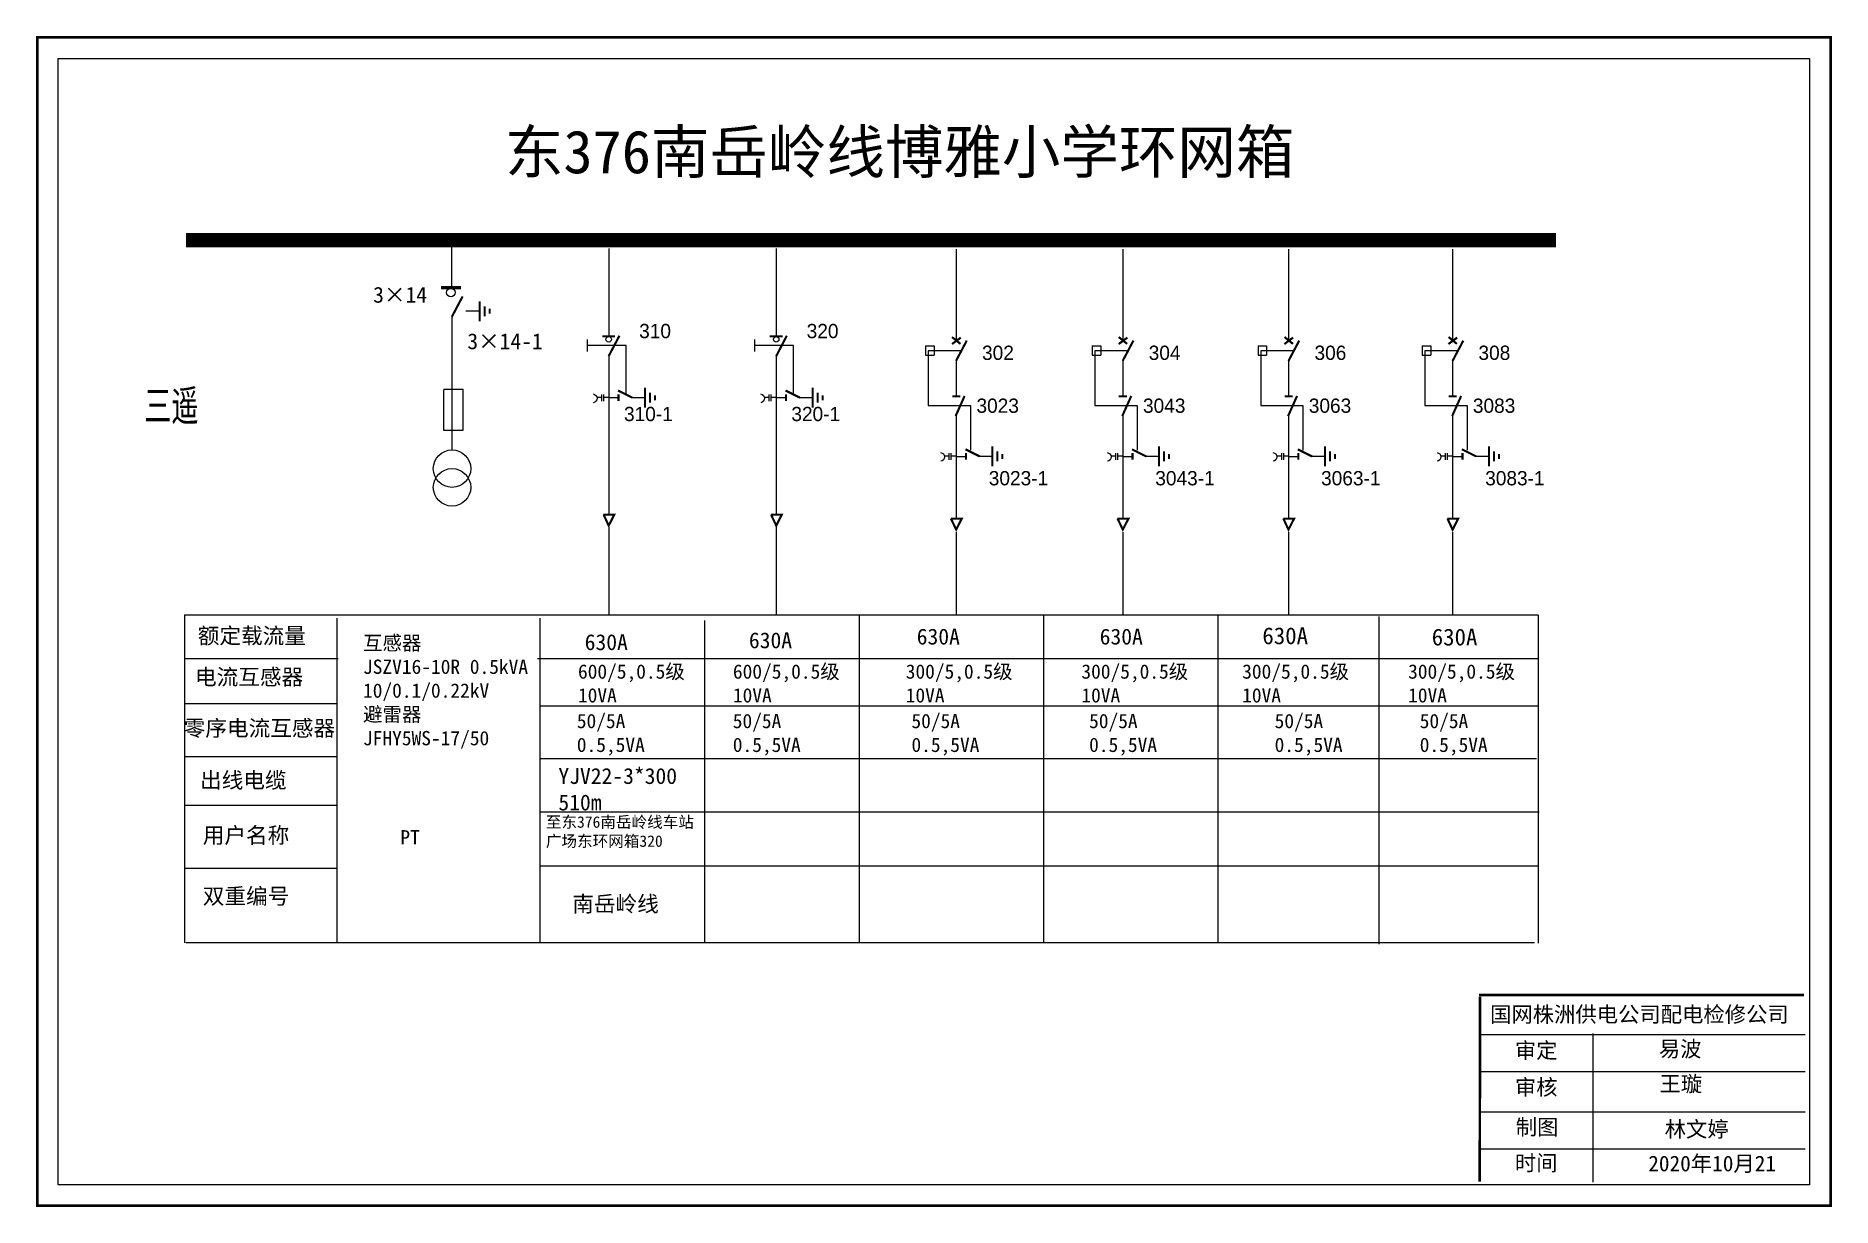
# Model space of a CAD drawing. Extents: x -16 to 389, y -208 to -23.
# Drawn here: x -15.6 to 110.1, y -207.6 to -125.7 of the extents above; entities that cross this region are included whole.
import ezdxf

# ---------------------------------------------------------------- set-up
doc = ezdxf.new("R2010")
doc.units = 0
doc.header["$LTSCALE"] = 0.774411
doc.linetypes.add('ACAD_ISO02W100', pattern=[15, 12, -3])
doc.linetypes.add('CENTER', pattern=[50.8, 31.75, -6.35, 6.35, -6.35])
doc.layers.get('0').update_dxf_attribs({"linetype": 'CONTINUOUS'})
doc.layers.add('2', color=7, linetype='CONTINUOUS')
doc.layers.add('3', color=7, linetype='CONTINUOUS')
doc.styles.add('hztxt_txtstyle_0.00_0_0', font='simkai.ttf')
doc.styles.add('hztxt_txtstyle_1.80_0_0', font='', dxfattribs={"height": 1.8, "bigfont": 'hztxt.shx'})
doc.styles.add('hztxt_txtstyle_2.70_0_0', font='simkai.ttf', dxfattribs={"height": 2.7})
doc.styles.add('字体', font='', dxfattribs={"height": 2.5})
doc.styles.add('宋体', font='')
doc.styles.get('hztxt_txtstyle_1.80_0_0').set_extended_font_data('hztxt')
doc.styles.get('字体').set_extended_font_data('SimSun')
doc.styles.get('宋体').set_extended_font_data('SimSun')

msp = doc.modelspace()

# ---------------------------------------------------------------- texts
at = {"color": 0, "linetype": 'Continuous', "style": 'hztxt_txtstyle_2.70_0_0'}
for s, p in [('3×14', (8.01, -144.35)), ('3×14-1', (14.6, -147.6))]:
    msp.add_text(s, height=1.109, dxfattribs=at).set_placement(p)
at = {"color": 0, "style": 'hztxt_txtstyle_1.80_0_0'}
for s, p in [('310', (26.62, -146.83)), ('320', (38.34, -146.83)), ('302', (50.61, -148.35)), ('304', (62.27, -148.35)), ('306', (73.87, -148.35)), ('308', (85.34, -148.35)), ('310-1', (25.56, -152.63)), ('320-1', (37.27, -152.63)), ('3023', (50.22, -152.05)), ('3043', (61.87, -152.05)), ('3063', (73.47, -152.05)), ('3083', (84.95, -152.05)), ('3023-1', (51.08, -157.12)), ('3043-1', (62.73, -157.12)), ('3063-1', (74.33, -157.12)), ('3083-1', (85.81, -157.12))]:
    msp.add_text(s, height=0.998, dxfattribs=at).set_placement(p)
at = {"color": 0, "linetype": 'Continuous', "attachment_point": 1}
for s, insert, char_height, width, style in [('东376南岳岭线博雅小学环网箱', (17.23, -132.3), 3, 92.0025, '字体'), ('{\\fSimSun|b0|i0|c134|p2;额定载流量}', (-4.26, -167.08), 1.1094, 17.8852, 'hztxt_txtstyle_2.70_0_0'), ('{\\fSimSun|b0|i0|c134|p2;630A}', (70.22, -167.05), 1.1757, 9.454, 'hztxt_txtstyle_0.00_0_0'), ('\\A1;{\\fSimSun|b0|i0|c134|p2;互感器\\PJSZV16-10R 0.5kVA\\P10/0.1/0.22kV\\P避雷器\\PJFHY5WS-17/50}', (7.3, -167.64), 0.9985, 18.4113, 'hztxt_txtstyle_2.70_0_0'), ('{\\fSimSun|b0|i0|c134|p2;630A}', (22.81, -167.53), 1.1094, 17.8852, 'hztxt_txtstyle_2.70_0_0'), ('{\\fSimSun|b0|i0|c134|p2;630A}', (34.3, -167.4), 1.1094, 17.8852, 'hztxt_txtstyle_2.70_0_0'), ('{\\fSimSun|b0|i0|c134|p2;630A}', (46.04, -167.14), 1.1094, 17.8852, 'hztxt_txtstyle_2.70_0_0'), ('{\\fSimSun|b0|i0|c134|p2;630A}', (58.84, -167.14), 1.1094, 17.8852, 'hztxt_txtstyle_2.70_0_0'), ('{\\fSimSun|b0|i0|c134|p2;630A}', (82.07, -167.14), 1.1757, 9.454, 'hztxt_txtstyle_0.00_0_0'), ('\\A1;{\\fSimSun|b0|i0|c134|p2;600/5,0.5级\\P10VA}', (22.34, -169.64), 0.9985, 18.4113, 'hztxt_txtstyle_2.70_0_0'), ('\\A1;{\\fSimSun|b0|i0|c134|p2;600/5,0.5级\\P10VA}', (33.18, -169.64), 0.9985, 18.4113, 'hztxt_txtstyle_2.70_0_0'), ('\\A1;{\\fSimSun|b0|i0|c134|p2;300/5,0.5级\\P10VA}', (45.27, -169.64), 0.9985, 18.4113, 'hztxt_txtstyle_2.70_0_0'), ('\\A1;{\\fSimSun|b0|i0|c134|p2;300/5,0.5级\\P10VA}', (57.56, -169.64), 0.9985, 18.4113, 'hztxt_txtstyle_2.70_0_0'), ('\\A1;{\\fSimSun|b0|i0|c134|p2;300/5,0.5级\\P10VA}', (68.81, -169.64), 0.9985, 18.4113, 'hztxt_txtstyle_2.70_0_0'), ('\\A1;{\\fSimSun|b0|i0|c134|p2;300/5,0.5级\\P10VA}', (80.42, -169.64), 0.9985, 18.4113, 'hztxt_txtstyle_2.70_0_0'), ('{\\fSimSun|b0|i0|c134|p2;电流互感器}', (-4.45, -169.96), 1.1094, 17.8852, 'hztxt_txtstyle_2.70_0_0'), ('{\\fSimSun|b0|i0|c134|p2;零序电流互感器}', (-5.24, -173.54), 1.1094, 17.8852, 'hztxt_txtstyle_2.70_0_0'), ('{\\fSimSun|b0|i0|c134|p2;50/5A\\P0.5,5VA}', (22.26, -173.1), 0.9985, 17.8852, 'hztxt_txtstyle_2.70_0_0'), ('{\\fSimSun|b0|i0|c134|p2;50/5A\\P0.5,5VA}', (33.17, -173.1), 0.9985, 17.8852, 'hztxt_txtstyle_2.70_0_0'), ('{\\fSimSun|b0|i0|c134|p2;50/5A\\P0.5,5VA}', (45.67, -173.1), 0.9985, 17.8852, 'hztxt_txtstyle_2.70_0_0'), ('{\\fSimSun|b0|i0|c134|p2;50/5A\\P0.5,5VA}', (58.1, -173.1), 0.9985, 17.8852, 'hztxt_txtstyle_2.70_0_0'), ('{\\fSimSun|b0|i0|c134|p2;50/5A\\P0.5,5VA}', (71.08, -173.1), 0.9985, 17.8852, 'hztxt_txtstyle_2.70_0_0'), ('{\\fSimSun|b0|i0|c134|p2;50/5A\\P0.5,5VA}', (81.23, -173.1), 0.9985, 17.8852, 'hztxt_txtstyle_2.70_0_0'), ('{\\fSimSun|b0|i0|c134|p2;出线电缆}', (-4.1, -177.18), 1.1094, 17.8852, 'hztxt_txtstyle_2.70_0_0'), ('{\\fSimSun|b0|i0|c134|p2;YJV22-3*300\\P510m}', (20.97, -176.89), 1.1094, 17.8852, 'hztxt_txtstyle_2.70_0_0'), ('{\\fSimSun|b0|i0|c134|p2;用户名称}', (-3.91, -181.03), 1.1094, 17.8852, 'hztxt_txtstyle_2.70_0_0'), ('\\A1;{\\fSimSun|b0|i0|c134|p2;至\\A0;东376南岳岭线车站广场东环网箱320}', (20.09, -180.26), 0.8, 11.2806, 'hztxt_txtstyle_2.70_0_0'), ('{\\fSimSun|b0|i0|c134|p2;PT}', (9.91, -181.23), 1.0024, 7.7986, 'hztxt_txtstyle_0.00_0_0'), ('{\\fSimSun|b0|i0|c134|p2;双重编号}', (-3.91, -185.29), 1.1094, 17.8852, 'hztxt_txtstyle_2.70_0_0'), ('{\\fSimSun|b0|i0|c134|p2;南岳岭线}', (21.94, -185.83), 1.1094, 9.6036, 'hztxt_txtstyle_2.70_0_0'), ('国网株洲供电公司配电检修公司', (86.15, -193.56), 1.0944, 29.9201, '字体'), ('\\f\uffbfﾬￌﾣﾤ_GB2312|b0|i0|c134|p49;审定', (87.89, -196.08), 1.0944, 8.5588, '字体'), ('易波', (97.96, -195.98), 1.094, 8.5588, '字体'), ('\\f\uffbfﾬￌﾣﾤ_GB2312|b0|i0|c134|p49;审核', (87.89, -198.66), 1.0944, 8.5588, '字体'), ('王璇', (98.01, -198.42), 1.094, 8.5588, '字体'), ('\\f\uffbfﾬￌﾣﾤ_GB2312|b0|i0|c134|p49;制图', (87.95, -201.44), 1.0944, 8.5588, '字体'), ('林文婷', (98.37, -201.59), 1.094, 8.5588, '字体'), ('\\f\uffbfﾬￌﾣﾤ_GB2312|b0|i0|c134|p49;时间', (87.89, -203.95), 1.0944, 8.5588, '字体'), ('2020年10月21', (97.22, -203.99), 1.094, 16.0081, '字体')]:
    msp.add_mtext(s, dxfattribs=dict(at, insert=insert, char_height=char_height, width=width, style=style))
at = {"layer": '3', "color": 0, "style": '宋体', "width": 0.65}
msp.add_text('三遥', height=2.143, dxfattribs=at).set_placement((-8.01, -152.62, -0.03))

# ---------------------------------------------------------------- blocks, each defined once
blk = doc.blocks.new('JD')
for points in [[(-2, 0.2), (-2, -0.2), (2, 0.2), (2, -0.2)], [(1, -1.2), (1, -0.8), (-1, -1.2), (-1, -0.8)], [(-0.5, -1.8), (-0.5, -2.2), (0.5, -1.8), (0.5, -2.2)]]:
    blk.add_trace(points)

# ---------------------------------------------------------------- linework, layer by layer
at = {"color": 0}
for p, q in [((13.5, -139.97), (13.5, -143.26)), ((24.49, -140.57), (24.49, -146.68)), ((36.21, -140.57), (36.21, -146.68)), ((48.79, -140.61), (48.79, -147.02)), ((60.45, -140.61), (60.45, -147.02)), ((72.05, -140.61), (72.05, -147.02)), ((83.53, -140.61), (83.53, -147.02)), ((13.52, -145.29), (13.52, -154.62)), ((14.5, -144.92), (15.44, -144.92)), ((24.49, -148.05), (24.49, -159.15)), ((36.21, -148.05), (36.21, -159.15)), ((46.66, -147.37), (47.26, -147.37)), ((46.66, -147.37), (46.66, -148.03)), ((46.66, -148.03), (47.26, -148.03)), ((47.26, -147.37), (47.26, -148.03)), ((58.32, -147.37), (58.92, -147.37)), ((58.32, -147.37), (58.32, -148.03)), ((58.32, -148.03), (58.92, -148.03)), ((58.92, -147.37), (58.92, -148.03)), ((69.92, -147.37), (70.52, -147.37)), ((69.92, -147.37), (69.92, -148.03)), ((69.92, -148.03), (70.52, -148.03)), ((70.52, -147.37), (70.52, -148.03)), ((81.4, -147.37), (82, -147.37)), ((81.4, -147.37), (81.4, -148.03)), ((81.4, -148.03), (82, -148.03)), ((82, -147.37), (82, -148.03)), ((48.79, -148.38), (48.79, -150.86)), ((60.45, -148.38), (60.45, -150.86)), ((72.05, -148.38), (72.05, -150.86)), ((83.53, -148.38), (83.53, -150.86)), ((24.49, -150.99), (25.18, -150.99)), ((26.08, -150.97), (27.02, -150.97)), ((36.21, -150.99), (36.9, -150.99)), ((37.8, -150.97), (38.74, -150.97)), ((48.79, -152.1), (48.79, -159.4)), ((60.45, -152.1), (60.45, -159.4)), ((72.05, -152.1), (72.05, -159.4)), ((83.53, -152.1), (83.53, -159.4)), ((48.79, -155.1), (49.49, -155.1)), ((50.39, -155.08), (51.33, -155.08)), ((60.45, -155.1), (61.14, -155.1)), ((62.05, -155.08), (62.99, -155.08)), ((72.05, -155.1), (72.74, -155.1)), ((73.64, -155.08), (74.58, -155.08)), ((83.53, -155.1), (84.22, -155.1)), ((85.12, -155.08), (86.06, -155.08)), ((5.56, -169.25), (-5.14, -169.25)), ((5.52, -172.4), (-5.18, -172.4)), ((5.52, -176.11), (-5.18, -176.11)), ((5.48, -179.5), (-5.22, -179.5)), ((5.52, -183.91), (-5.18, -183.91))]:
    msp.add_line(p, q, dxfattribs=at)
at = {"color": 0, "linetype": 'ACAD_ISO02W100'}
for p, q in [((49.09, -147.72), (46.85, -147.72)), ((46.85, -147.72), (46.85, -151.53)), ((60.75, -147.72), (58.51, -147.72)), ((58.51, -147.72), (58.51, -151.53)), ((72.35, -147.72), (70.11, -147.72)), ((70.11, -147.72), (70.11, -151.53)), ((83.83, -147.72), (81.59, -147.72)), ((81.59, -147.72), (81.59, -151.53)), ((46.85, -151.53), (49.81, -151.53)), ((49.81, -151.53), (49.81, -154.67)), ((58.51, -151.53), (61.47, -151.53)), ((61.47, -151.53), (61.47, -154.67)), ((70.11, -151.53), (73.06, -151.53)), ((73.06, -151.53), (73.06, -154.67)), ((81.59, -151.53), (84.54, -151.53)), ((84.54, -151.53), (84.54, -154.67))]:
    msp.add_line(p, q, dxfattribs=at)
at = {"color": 0, "linetype": 'CENTER'}
for p, q in [((24.49, -160.04), (24.49, -166.18)), ((36.21, -160.04), (36.21, -166.18)), ((48.8, -160.39), (48.8, -166.15)), ((60.46, -160.39), (60.46, -166.15)), ((72.05, -160.39), (72.05, -166.15)), ((83.53, -160.39), (83.53, -166.15))]:
    msp.add_line(p, q, dxfattribs=at)
at = {"color": 0, "linetype": 'Continuous'}
for p, q in [((-5.2, -166.17), (89.46, -166.17)), ((-5.16, -189.11), (-5.16, -166.17)), ((5.47, -166.41), (5.47, -189.11)), ((19.67, -166.41), (19.67, -189.11)), ((31.19, -166.57), (31.19, -189.09)), ((42.02, -166.21), (42.02, -189.1)), ((54.91, -166.21), (54.91, -189.1)), ((67.11, -166.23), (67.11, -189.12)), ((78.38, -166.3), (78.38, -189.2)), ((89.51, -166.18), (89.51, -189.13)), ((19.5, -169.23), (89.49, -169.23)), ((19.67, -172.53), (89.51, -172.53)), ((19.67, -176.21), (89.4, -176.21)), ((19.67, -179.94), (89.59, -179.94)), ((19.67, -183.73), (89.49, -183.73)), ((89.25, -189.11), (-5.09, -189.11)), ((85.45, -195.51), (108.2, -195.51)), ((93.34, -195.44), (93.34, -205.85)), ((85.45, -198.1), (108.2, -198.1)), ((85.45, -200.93), (108.2, -200.93)), ((85.45, -203.52), (108.2, -203.52))]:
    msp.add_line(p, q, dxfattribs=at)
at = {"color": 0, "linetype": 'Continuous', "const_width": 0.182}
msp.add_lwpolyline([(-15.49, -125.79), (109.99, -125.79), (109.99, -207.49), (-15.49, -207.49)], close=True, dxfattribs=at)
at = {"color": 0, "linetype": 'Continuous'}
msp.add_lwpolyline([(-14.02, -127.27), (108.51, -127.27), (108.51, -206.02), (-14.02, -206.02)], close=True, dxfattribs=at)
at = {"color": 0}
for points, const_width in [([(-5.09, -139.97), (90.76, -139.97)], 0.998), ([(12.75, -143.3), (14.15, -143.3)], 0.238), ([(13.52, -145.33), (14.27, -143.91)], 0.15), ([(24.05, -146.7), (24.93, -146.7)], 0.15), ([(24.49, -148.08), (25.24, -146.66)], 0.15), ([(35.76, -146.7), (36.65, -146.7)], 0.15), ([(36.21, -148.08), (36.95, -146.66)], 0.15), ([(48.51, -147.24), (49.12, -146.79)], 0.15), ([(48.51, -146.75), (49.1, -147.23)], 0.15), ([(48.79, -148.42), (49.54, -147)], 0.15), ([(60.17, -147.24), (60.78, -146.79)], 0.15), ([(60.17, -146.75), (60.76, -147.23)], 0.15), ([(60.45, -148.42), (61.2, -147)], 0.15), ([(71.76, -147.24), (72.37, -146.79)], 0.15), ([(71.77, -146.75), (72.36, -147.23)], 0.15), ([(72.05, -148.42), (72.8, -147)], 0.15), ([(83.25, -146.75), (83.83, -147.23)], 0.15), ([(83.24, -147.24), (83.85, -146.79)], 0.15), ([(83.53, -148.42), (84.28, -147)], 0.15), ([(25.14, -150.49), (26.14, -150.99)], 0.15), ([(25.18, -150.76), (25.18, -151.22)], 0.15), ([(36.86, -150.49), (37.86, -150.99)], 0.15), ([(36.9, -150.76), (36.9, -151.22)], 0.15), ([(48.76, -152.28), (49.39, -150.87)], 0.15), ([(60.42, -152.28), (61.05, -150.87)], 0.15), ([(72.02, -152.28), (72.65, -150.87)], 0.15), ([(83.5, -152.28), (84.13, -150.87)], 0.15), ([(48.53, -150.9), (49.08, -150.9)], 0.15), ([(60.18, -150.9), (60.74, -150.9)], 0.15), ([(71.78, -150.9), (72.34, -150.9)], 0.15), ([(83.26, -150.9), (83.81, -150.9)], 0.15), ([(49.45, -154.6), (50.45, -155.1)], 0.15), ([(61.1, -154.6), (62.1, -155.1)], 0.15), ([(72.7, -154.6), (73.7, -155.1)], 0.15), ([(84.18, -154.6), (85.18, -155.1)], 0.15), ([(49.49, -154.87), (49.49, -155.33)], 0.15), ([(61.14, -154.87), (61.14, -155.33)], 0.15), ([(72.74, -154.87), (72.74, -155.33)], 0.15), ([(84.22, -154.87), (84.22, -155.33)], 0.15), ([(24.12, -159.17), (24.88, -159.17), (24.49, -159.94), (24.13, -159.16)], 0.15), ([(35.84, -159.17), (36.6, -159.17), (36.21, -159.94), (35.85, -159.16)], 0.15), ([(48.43, -159.45), (49.19, -159.45), (48.8, -160.22), (48.43, -159.44)], 0.15), ([(60.08, -159.45), (60.85, -159.45), (60.46, -160.22), (60.09, -159.44)], 0.15), ([(71.68, -159.45), (72.44, -159.45), (72.05, -160.22), (71.69, -159.44)], 0.15), ([(83.16, -159.45), (83.92, -159.45), (83.53, -160.22), (83.17, -159.44)], 0.15)]:
    msp.add_lwpolyline(points, dxfattribs=dict(at, const_width=const_width))
for points in [[(22.98, -146.93), (22.98, -147.76)], [(34.7, -146.93), (34.7, -147.76)], [(12.93, -150.46), (12.93, -153.26), (14.31, -153.26), (14.31, -150.43), (12.93, -150.43)], [(23.98, -150.78), (23.98, -151.23)], [(24.12, -150.78), (24.12, -151.23)], [(35.7, -150.78), (35.7, -151.23)], [(35.84, -150.78), (35.84, -151.23)], [(23.98, -150.99), (23.67, -150.99)], [(24.49, -150.99), (24.12, -150.99)], [(35.7, -150.99), (35.39, -150.99)], [(36.2, -150.99), (35.84, -150.99)], [(48.29, -155.09), (47.97, -155.09)], [(48.29, -154.88), (48.29, -155.33)], [(48.43, -154.88), (48.43, -155.33)], [(48.79, -155.09), (48.43, -155.09)], [(59.95, -155.09), (59.63, -155.09)], [(59.95, -154.88), (59.95, -155.33)], [(60.09, -154.88), (60.09, -155.33)], [(60.45, -155.09), (60.09, -155.09)], [(71.55, -155.09), (71.23, -155.09)], [(71.55, -154.88), (71.55, -155.33)], [(71.69, -154.88), (71.69, -155.33)], [(72.05, -155.09), (71.69, -155.09)], [(83.02, -155.09), (82.71, -155.09)], [(83.02, -154.88), (83.02, -155.33)], [(83.16, -154.88), (83.16, -155.33)], [(83.53, -155.09), (83.16, -155.09)]]:
    msp.add_lwpolyline(points, dxfattribs=at)
at = {"color": 0, "linetype": 'ACAD_ISO02W100'}
for points in [[(25.72, -150.76), (25.72, -147.35), (22.98, -147.35)], [(37.43, -150.76), (37.43, -147.35), (34.7, -147.35)]]:
    msp.add_lwpolyline(points, dxfattribs=at)
at = {"color": 0}
for points in [[(23.4, -150.73, -0.877934), (23.41, -151.34)], [(35.12, -150.73, -0.877934), (35.13, -151.34)], [(47.71, -154.83, -0.877934), (47.72, -155.44)], [(59.36, -154.83, -0.877934), (59.38, -155.44)], [(70.96, -154.83, -0.877934), (70.97, -155.44)], [(82.44, -154.83, -0.877934), (82.45, -155.44)]]:
    msp.add_lwpolyline(points, format="xyb", dxfattribs=at)
at = {"color": 0, "linetype": 'Continuous', "const_width": 0.182}
for points in [[(85.37, -192.76), (108.12, -192.76)], [(85.45, -192.87), (85.43, -205.81)]]:
    msp.add_lwpolyline(points, dxfattribs=at)
at = {"color": 0}
for centre, radius in [((13.45, -143.64), 0.305), ((24.49, -146.91), 0.192), ((36.21, -146.91), 0.192)]:
    msp.add_circle(centre, radius, dxfattribs=at)
at = {"layer": '2', "color": 0}
for centre in [(13.53, -155.95), (13.53, -157.26)]:
    msp.add_circle(centre, 1.31, dxfattribs=at)

# ---------------------------------------------------------------- block references
at = {"color": 0, "xscale": 0.3494655254594932, "yscale": 0.3494655254594932, "zscale": 0.3494655254595134, "rotation": 90}
for p in [(15.46, -144.95), (27.04, -151), (38.75, -151), (51.34, -155.1), (63, -155.1), (74.6, -155.1), (86.07, -155.1)]:
    msp.add_blockref('JD', p, dxfattribs=at)

msp.set_redraw_order([(e.dxf.handle, doc.entitydb.next_handle()) for e in msp.query("TEXT MTEXT ATTDEF DIMENSION ARC_DIMENSION")])  # texts and dimensions are drawn at this point

doc.saveas('drawing.dxf')
